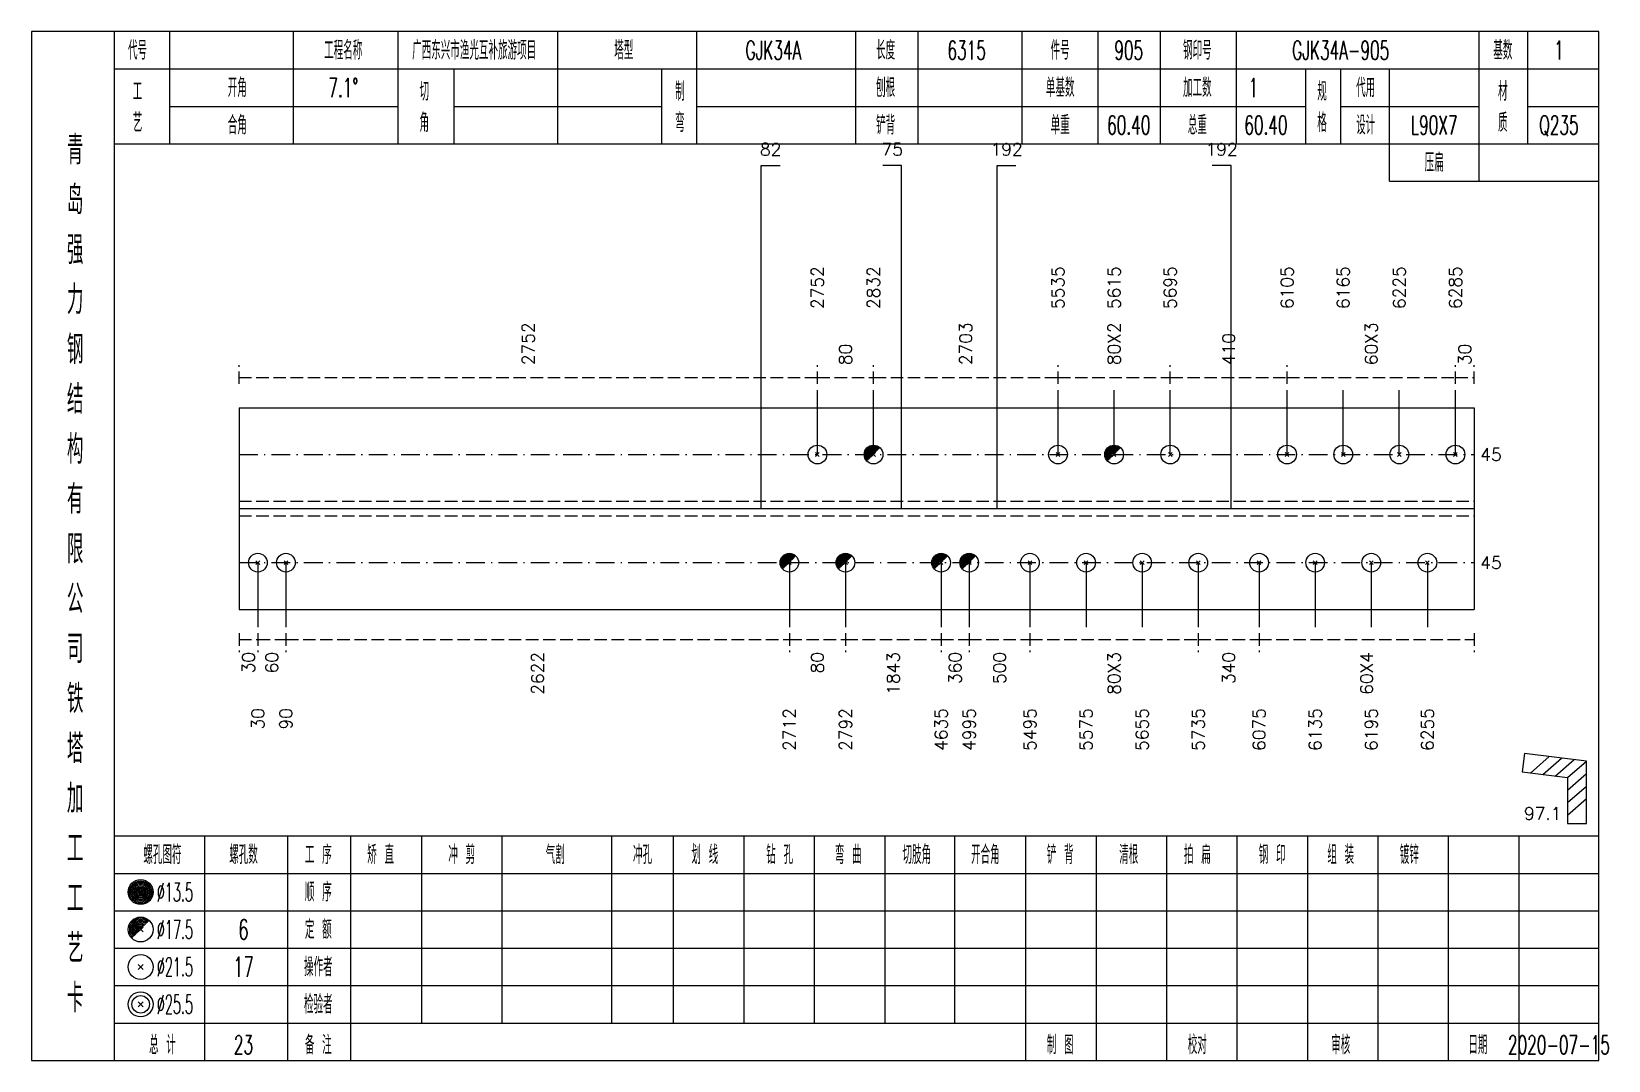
# Model space of a CAD drawing. Extents: x 0 to 2606, y -377 to 6479.
# Drawn here: x 1307 to 1559.9, y 2625 to 2790 of the extents above; entities that cross this region are included whole.
import ezdxf
from ezdxf.enums import TextEntityAlignment as Align

# ---------------------------------------------------------------- set-up
doc = ezdxf.new("R2010")
doc.units = 0
doc.header["$MEASUREMENT"] = 0
doc.linetypes.add('一点画线', pattern=[5.2, 3, -1, 0.2, -1])
doc.linetypes.add('虚线', pattern=[2.75, 2, -0.75])
doc.layers.get('0').update_dxf_attribs({"linetype": 'CONTINUOUS', "lineweight": 25})
for name, color, linetype, lineweight in [('1', 7, 'CONTINUOUS', 25), ('2', 7, 'CONTINUOUS', 25), ('4', 7, 'CONTINUOUS', 25)]:
    doc.layers.add(name, color=color, linetype=linetype, lineweight=lineweight)
doc.styles.get("Standard").update_dxf_attribs({"font": 'simplex.shx', "width": 0.7, "height": 3, "bigfont": 'gbhzfs.shx'})

msp = doc.modelspace()

# ---------------------------------------------------------------- texts
at = {"color": 7, "linetype": 'Continuous', "lineweight": 13}
for s, p in [('2752', (1433.06, 2745.5)), ('2832', (1442.06, 2745.5)), ('5535', (1471.65, 2745.5)), ('5615', (1480.65, 2745.5)), ('5695', (1489.65, 2745.5)), ('6105', (1508.4, 2745.5)), ('6165', (1517.4, 2745.5)), ('6225', (1526.4, 2745.5)), ('6285', (1535.4, 2745.5))]:
    msp.add_text(s, height=2, rotation=90, dxfattribs=at).set_placement(p, align=Align.MIDDLE_LEFT)
at = {"color": 8, "linetype": 'Continuous', "lineweight": 9}
for s, p in [('2752', (1386.68, 2736.5)), ('2703', (1456.85, 2736.5)), ('80X2', (1480.65, 2736.5)), ('60X3', (1521.9, 2736.5)), ('80', (1437.56, 2736.5)), ('410', (1499.03, 2736.5)), ('30', (1536.9, 2736.5))]:
    msp.add_text(s, height=2, rotation=90, dxfattribs=at).set_placement(p, align=Align.MIDDLE_LEFT)
at = {"color": 7, "linetype": 'Continuous', "lineweight": 13}
for p in [(1539.4, 2722.17), (1539.4, 2704.83)]:
    msp.add_text('45', height=2, dxfattribs=at).set_placement(p, align=Align.MIDDLE_LEFT)
at = {"color": 8, "linetype": 'Continuous', "lineweight": 9}
for s, p in [('30', (1341.8, 2690.5)), ('60', (1345.55, 2690.5)), ('2622', (1388.18, 2690.5)), ('80', (1433.06, 2690.5)), ('1843', (1445.23, 2690.5)), ('360', (1455.15, 2690.5)), ('500', (1462.28, 2690.5)), ('80X3', (1480.65, 2690.5)), ('340', (1499.03, 2690.5)), ('60X4', (1521.15, 2690.5))]:
    msp.add_text(s, height=2, rotation=90, dxfattribs=at).set_placement(p, align=Align.MIDDLE_RIGHT)
at = {"layer": '1', "color": 7, "linetype": 'Continuous', "lineweight": 13}
for s, p in [('30', (1343.3, 2681.5)), ('90', (1347.8, 2681.5)), ('2712', (1428.56, 2681.5)), ('2792', (1437.56, 2681.5)), ('4635', (1452.9, 2681.5)), ('4995', (1457.4, 2681.5)), ('5495', (1467.15, 2681.5)), ('5575', (1476.15, 2681.5)), ('5655', (1485.15, 2681.5)), ('5735', (1494.15, 2681.5)), ('6075', (1503.9, 2681.5)), ('6135', (1512.9, 2681.5)), ('6195', (1521.9, 2681.5)), ('6255', (1530.9, 2681.5))]:
    msp.add_text(s, height=2, rotation=90, dxfattribs=at).set_placement(p, align=Align.MIDDLE_RIGHT)
at = {"layer": '2', "color": 7, "linetype": 'Continuous', "lineweight": 13}
for s, p in [('82', (1425.56, 2769.5)), ('75', (1445.06, 2769.5)), ('192', (1463.4, 2769.5)), ('192', (1497.9, 2769.5))]:
    msp.add_text(s, height=2, dxfattribs=at).set_placement(p, align=Align.BOTTOM_CENTER)
msp.add_text('97.1', height=2, dxfattribs=at).set_placement((1552.4, 2663), align=Align.BOTTOM_RIGHT)
at = {"layer": '4', "color": 1, "linetype": 'Continuous', "lineweight": 13}
for s, height, width, p in [('代号', 3, 0.6, (1324, 2787)), ('工程名称', 3, 0.6, (1357, 2787)), ('广西东兴市渔光互补旅游项目', 3, 0.6, (1378, 2787)), ('塔型', 3, 0.6, (1402, 2787)), ('GJK34A', 3, 0.6, (1426, 2787)), ('长度', 3, 0.6, (1444, 2787)), ('6315', 3, 0.6, (1457, 2787)), ('件号', 3, 0.6, (1472, 2787)), ('905', 3, 0.6, (1483, 2787)), ('钢印号', 3, 0.6, (1494, 2787)), ('GJK34A-905', 3, 0.6, (1517, 2787)), ('基数', 3, 0.6, (1543, 2787)), ('1', 3, 0.6, (1552, 2787)), ('开角', 3, 0.6, (1340, 2781)), ('7.1%%d', 3, 0.6, (1357, 2781)), ('刨根', 3, 0.6, (1444, 2781)), ('单基数', 3, 0.6, (1472, 2781)), ('加工数', 3, 0.6, (1494, 2781)), ('1', 3, 0.6, (1503, 2781)), ('代用', 3, 0.6, (1521, 2781)), ('工', 3, 0.6, (1324, 2780.4)), ('切', 3, 0.6, (1370, 2780.4)), ('制', 3, 0.6, (1411, 2780.4)), ('规', 3, 0.6, (1514, 2780.4)), ('材', 3, 0.6, (1543, 2780.4)), ('艺', 3, 0.6, (1324, 2775.4)), ('合角', 3, 0.6, (1340, 2775)), ('角', 3, 0.6, (1370, 2775.4)), ('弯', 3, 0.6, (1411, 2775.4)), ('铲背', 3, 0.6, (1444, 2775)), ('单重', 3, 0.6, (1472, 2775)), ('60.40', 3, 0.6, (1483, 2775)), ('总重', 3, 0.6, (1494, 2775)), ('60.40', 3, 0.6, (1505, 2775)), ('格', 3, 0.6, (1514, 2775.4)), ('设计', 3, 0.6, (1521, 2775)), ('L90X7', 3, 0.6, (1532, 2775)), ('质', 3, 0.6, (1543, 2775.4)), ('Q235', 3, 0.6, (1552, 2775)), ('青', 4.6, 0.8, (1314, 2771)), ('压扁', 3, 0.6, (1532, 2769)), ('岛', 4.6, 0.8, (1314, 2763)), ('强', 4.6, 0.8, (1314, 2755)), ('力', 4.6, 0.8, (1314, 2747)), ('钢', 4.6, 0.8, (1314, 2739)), ('结', 4.6, 0.8, (1314, 2731)), ('构', 4.6, 0.8, (1314, 2723)), ('有', 4.6, 0.8, (1314, 2715)), ('限', 4.6, 0.8, (1314, 2707)), ('公', 4.6, 0.8, (1314, 2699)), ('司', 4.6, 0.8, (1314, 2691)), ('铁', 4.6, 0.8, (1314, 2683)), ('塔', 4.6, 0.8, (1314, 2675)), ('加', 4.6, 0.8, (1314, 2667)), ('工', 4.6, 0.8, (1314, 2659)), ('螺孔图符', 3, 0.6, (1328, 2658)), ('螺孔数', 3, 0.6, (1341, 2658)), ('工 序', 3, 0.6, (1353, 2658)), ('矫 直', 3, 0.6, (1363, 2658)), ('冲 剪', 3, 0.6, (1376, 2658)), ('气割', 3, 0.6, (1391, 2658)), ('冲孔', 3, 0.6, (1405, 2658)), ('划 线', 3, 0.6, (1415, 2658)), ('钻 孔', 3, 0.6, (1427, 2658)), ('弯 曲', 3, 0.6, (1438, 2658)), ('切肢角', 3, 0.6, (1449, 2658)), ('开合角', 3, 0.6, (1460, 2658)), ('铲 背', 3, 0.6, (1472, 2658)), ('清根', 3, 0.6, (1483, 2658)), ('拍 扁', 3, 0.6, (1494, 2658)), ('钢 印', 3, 0.6, (1506, 2658)), ('组 装', 3, 0.6, (1517, 2658)), ('镀锌', 3, 0.6, (1528, 2658)), ('%%C13.5', 3, 0.5, (1330, 2652)), ('顺 序', 3, 0.6, (1353, 2652)), ('工', 4.6, 0.8, (1314, 2651)), ('%%C17.5', 3, 0.5, (1330, 2646)), ('6', 3.2, 0.6, (1341, 2646)), ('定 额', 3, 0.6, (1353, 2646)), ('艺', 4.6, 0.8, (1314, 2643)), ('%%C21.5', 3, 0.5, (1330, 2640)), ('17', 3.2, 0.6, (1341, 2640)), ('操作者', 3, 0.6, (1353, 2640)), ('卡', 4.6, 0.8, (1314, 2635)), ('检验者', 3, 0.6, (1353, 2634)), ('%%C25.5', 3, 0.5, (1330, 2634)), ('总 计', 3, 0.6, (1328, 2627.5)), ('23', 3, 0.6, (1341, 2627.5)), ('备 注', 3, 0.6, (1353, 2627.5)), ('制 图', 3, 0.6, (1472, 2627.5)), ('校对', 3, 0.6, (1494, 2627.5)), ('审核', 3, 0.6, (1517, 2627.5)), ('日期', 3, 0.6, (1539, 2627.5)), ('2020-07-15', 3, 0.6, (1552, 2627.5))]:
    msp.add_text(s, height=height, dxfattribs=dict(at, width=width)).set_placement(p, align=Align.MIDDLE_CENTER)

# ---------------------------------------------------------------- linework, layer by layer
at = {"color": 8, "linetype": '虚线', "lineweight": 9}
for p, q in [((1340.3, 2733.5), (1340.3, 2736.5)), ((1340.3, 2734.5), (1433.06, 2734.5)), ((1433.06, 2733.5), (1433.06, 2736.5)), ((1433.06, 2733.5), (1433.06, 2736.5)), ((1433.06, 2734.5), (1442.06, 2734.5)), ((1442.06, 2733.5), (1442.06, 2736.5)), ((1442.06, 2733.5), (1442.06, 2736.5)), ((1442.06, 2734.5), (1471.65, 2734.5)), ((1471.65, 2733.5), (1471.65, 2736.5)), ((1471.65, 2733.5), (1471.65, 2736.5)), ((1471.65, 2734.5), (1489.65, 2734.5)), ((1489.65, 2733.5), (1489.65, 2736.5)), ((1489.65, 2733.5), (1489.65, 2736.5)), ((1489.65, 2734.5), (1508.4, 2734.5)), ((1508.4, 2733.5), (1508.4, 2736.5)), ((1508.4, 2733.5), (1508.4, 2736.5)), ((1508.4, 2734.5), (1535.4, 2734.5)), ((1535.4, 2733.5), (1535.4, 2736.5)), ((1535.4, 2733.5), (1535.4, 2736.5)), ((1535.4, 2734.5), (1538.4, 2734.5)), ((1538.4, 2733.5), (1538.4, 2736.5)), ((1340.3, 2693.5), (1340.3, 2690.5)), ((1340.3, 2692.5), (1343.3, 2692.5)), ((1343.3, 2693.5), (1343.3, 2690.5)), ((1343.3, 2693.5), (1343.3, 2690.5)), ((1343.3, 2692.5), (1347.8, 2692.5)), ((1347.8, 2693.5), (1347.8, 2690.5)), ((1347.8, 2693.5), (1347.8, 2690.5)), ((1347.8, 2692.5), (1428.56, 2692.5)), ((1428.56, 2693.5), (1428.56, 2690.5)), ((1428.56, 2693.5), (1428.56, 2690.5)), ((1428.56, 2692.5), (1437.56, 2692.5)), ((1437.56, 2693.5), (1437.56, 2690.5)), ((1437.56, 2693.5), (1437.56, 2690.5)), ((1437.56, 2692.5), (1452.9, 2692.5)), ((1452.9, 2693.5), (1452.9, 2690.5)), ((1452.9, 2693.5), (1452.9, 2690.5)), ((1452.9, 2692.5), (1457.4, 2692.5)), ((1457.4, 2693.5), (1457.4, 2690.5)), ((1457.4, 2693.5), (1457.4, 2690.5)), ((1457.4, 2692.5), (1467.15, 2692.5)), ((1467.15, 2693.5), (1467.15, 2690.5)), ((1467.15, 2693.5), (1467.15, 2690.5)), ((1467.15, 2692.5), (1494.15, 2692.5)), ((1494.15, 2693.5), (1494.15, 2690.5)), ((1494.15, 2693.5), (1494.15, 2690.5)), ((1494.15, 2692.5), (1503.9, 2692.5)), ((1503.9, 2693.5), (1503.9, 2690.5)), ((1503.9, 2693.5), (1503.9, 2690.5)), ((1503.9, 2692.5), (1538.4, 2692.5)), ((1538.4, 2693.5), (1538.4, 2690.5))]:
    msp.add_line(p, q, dxfattribs=at)
at = {"color": 7, "linetype": 'Continuous', "lineweight": 13}
for p, q in [((1433.06, 2722.17), (1433.06, 2732.5)), ((1442.06, 2722.17), (1442.06, 2732.5)), ((1471.65, 2722.17), (1471.65, 2732.5)), ((1480.65, 2722.17), (1480.65, 2732.5)), ((1489.65, 2722.17), (1489.65, 2732.5)), ((1508.4, 2722.17), (1508.4, 2732.5)), ((1517.4, 2722.17), (1517.4, 2732.5)), ((1526.4, 2722.17), (1526.4, 2732.5)), ((1535.4, 2722.17), (1535.4, 2732.5)), ((1432.76, 2721.87), (1433.36, 2722.47)), ((1433.36, 2721.87), (1432.76, 2722.47)), ((1471.35, 2721.87), (1471.95, 2722.47)), ((1471.95, 2721.87), (1471.35, 2722.47)), ((1489.35, 2721.87), (1489.95, 2722.47)), ((1489.95, 2721.87), (1489.35, 2722.47)), ((1508.1, 2721.87), (1508.7, 2722.47)), ((1508.7, 2721.87), (1508.1, 2722.47)), ((1517.1, 2721.87), (1517.7, 2722.47)), ((1517.7, 2721.87), (1517.1, 2722.47)), ((1526.1, 2721.87), (1526.7, 2722.47)), ((1526.7, 2721.87), (1526.1, 2722.47)), ((1535.1, 2721.87), (1535.7, 2722.47)), ((1535.7, 2721.87), (1535.1, 2722.47)), ((1343.3, 2704.83), (1343.3, 2694.5)), ((1347.8, 2704.83), (1347.8, 2694.5)), ((1428.56, 2704.83), (1428.56, 2694.5)), ((1437.56, 2704.83), (1437.56, 2694.5)), ((1452.9, 2704.83), (1452.9, 2694.5)), ((1457.4, 2704.83), (1457.4, 2694.5)), ((1467.15, 2704.83), (1467.15, 2694.5)), ((1476.15, 2704.83), (1476.15, 2694.5)), ((1485.15, 2704.83), (1485.15, 2694.5)), ((1494.15, 2704.83), (1494.15, 2694.5)), ((1503.9, 2704.83), (1503.9, 2694.5)), ((1512.9, 2704.83), (1512.9, 2694.5)), ((1521.9, 2704.83), (1521.9, 2694.5)), ((1530.9, 2704.83), (1530.9, 2694.5))]:
    msp.add_line(p, q, dxfattribs=at)
at = {"color": 7, "linetype": 'Continuous', "lineweight": 18}
for p, q in [((1340.3, 2729.67), (1340.3, 2697.33)), ((1340.3, 2729.67), (1538.4, 2729.67)), ((1538.4, 2729.67), (1538.4, 2697.33)), ((1340.3, 2713.5), (1538.4, 2713.5))]:
    msp.add_line(p, q, dxfattribs=at)
at = {"color": 3, "linetype": '一点画线', "lineweight": 13}
for p, q in [((1340.3, 2722.17), (1538.4, 2722.17)), ((1340.3, 2704.83), (1538.4, 2704.83))]:
    msp.add_line(p, q, dxfattribs=at)
at = {"color": 7, "linetype": 'Continuous', "lineweight": 0}
for p, q in [((1441.76, 2721.87), (1442.36, 2722.47)), ((1441.76, 2722.47), (1442.36, 2721.87)), ((1480.35, 2721.87), (1480.95, 2722.47)), ((1480.35, 2722.47), (1480.95, 2721.87))]:
    msp.add_line(p, q, dxfattribs=at)
at = {"color": 1, "linetype": '虚线', "lineweight": 18}
for p, q in [((1340.3, 2714.67), (1538.4, 2714.67)), ((1340.3, 2712.33), (1538.4, 2712.33))]:
    msp.add_line(p, q, dxfattribs=at)
at = {"color": 7, "linetype": 'Continuous', "lineweight": 13}
for centre in [(1433.06, 2722.17), (1442.06, 2722.17), (1471.65, 2722.17), (1480.65, 2722.17), (1489.65, 2722.17), (1508.4, 2722.17), (1517.4, 2722.17), (1526.4, 2722.17), (1535.4, 2722.17)]:
    msp.add_circle(centre, 1.5, dxfattribs=at)
for centre, radius in [((1442.06, 2722.17), 1.35), ((1442.06, 2722.17), 1.2), ((1442.06, 2722.17), 1.05), ((1442.06, 2722.17), 0.9), ((1442.06, 2722.17), 0.75), ((1442.06, 2722.17), 0.6), ((1442.06, 2722.17), 0.45), ((1442.06, 2722.17), 0.3), ((1442.06, 2722.17), 0.15), ((1480.65, 2722.17), 1.35), ((1480.65, 2722.17), 1.2), ((1480.65, 2722.17), 1.05), ((1480.65, 2722.17), 0.9), ((1480.65, 2722.17), 0.75), ((1480.65, 2722.17), 0.6), ((1480.65, 2722.17), 0.45), ((1480.65, 2722.17), 0.3), ((1480.65, 2722.17), 0.15)]:
    msp.add_arc(centre, radius, 45, 225, dxfattribs=at)
at = {"layer": '1', "color": 7, "linetype": 'Continuous', "lineweight": 13}
for p, q in [((1343, 2704.53), (1343.6, 2705.13)), ((1343.6, 2704.53), (1343, 2705.13)), ((1347.5, 2704.53), (1348.1, 2705.13)), ((1348.1, 2704.53), (1347.5, 2705.13)), ((1466.85, 2704.53), (1467.45, 2705.13)), ((1467.45, 2704.53), (1466.85, 2705.13)), ((1475.85, 2704.53), (1476.45, 2705.13)), ((1476.45, 2704.53), (1475.85, 2705.13)), ((1484.85, 2704.53), (1485.45, 2705.13)), ((1485.45, 2704.53), (1484.85, 2705.13)), ((1493.85, 2704.53), (1494.45, 2705.13)), ((1494.45, 2704.53), (1493.85, 2705.13)), ((1503.6, 2704.53), (1504.2, 2705.13)), ((1504.2, 2704.53), (1503.6, 2705.13)), ((1512.6, 2704.53), (1513.2, 2705.13)), ((1513.2, 2704.53), (1512.6, 2705.13)), ((1521.6, 2704.53), (1522.2, 2705.13)), ((1522.2, 2704.53), (1521.6, 2705.13)), ((1530.6, 2704.53), (1531.2, 2705.13)), ((1531.2, 2704.53), (1530.6, 2705.13))]:
    msp.add_line(p, q, dxfattribs=at)
at = {"layer": '1', "color": 7, "linetype": 'Continuous', "lineweight": 0}
for p, q in [((1428.26, 2704.53), (1428.86, 2705.13)), ((1428.26, 2705.13), (1428.86, 2704.53)), ((1437.26, 2704.53), (1437.86, 2705.13)), ((1437.26, 2705.13), (1437.86, 2704.53)), ((1452.6, 2704.53), (1453.2, 2705.13)), ((1452.6, 2705.13), (1453.2, 2704.53)), ((1457.1, 2704.53), (1457.7, 2705.13)), ((1457.1, 2705.13), (1457.7, 2704.53))]:
    msp.add_line(p, q, dxfattribs=at)
at = {"layer": '1', "color": 7, "linetype": 'Continuous', "lineweight": 18}
msp.add_line((1340.3, 2697.33), (1538.4, 2697.33), dxfattribs=at)
at = {"layer": '1', "color": 7, "linetype": 'Continuous', "lineweight": 13}
for centre in [(1343.3, 2704.83), (1347.8, 2704.83), (1428.56, 2704.83), (1437.56, 2704.83), (1452.9, 2704.83), (1457.4, 2704.83), (1467.15, 2704.83), (1476.15, 2704.83), (1485.15, 2704.83), (1494.15, 2704.83), (1503.9, 2704.83), (1512.9, 2704.83), (1521.9, 2704.83), (1530.9, 2704.83)]:
    msp.add_circle(centre, 1.5, dxfattribs=at)
for centre, radius in [((1428.56, 2704.83), 1.35), ((1428.56, 2704.83), 1.2), ((1428.56, 2704.83), 1.05), ((1428.56, 2704.83), 0.9), ((1428.56, 2704.83), 0.75), ((1428.56, 2704.83), 0.6), ((1428.56, 2704.83), 0.45), ((1428.56, 2704.83), 0.3), ((1428.56, 2704.83), 0.15), ((1437.56, 2704.83), 1.35), ((1437.56, 2704.83), 1.2), ((1437.56, 2704.83), 1.05), ((1437.56, 2704.83), 0.9), ((1437.56, 2704.83), 0.75), ((1437.56, 2704.83), 0.6), ((1437.56, 2704.83), 0.45), ((1437.56, 2704.83), 0.3), ((1437.56, 2704.83), 0.15), ((1452.9, 2704.83), 1.35), ((1452.9, 2704.83), 1.2), ((1452.9, 2704.83), 1.05), ((1452.9, 2704.83), 0.9), ((1452.9, 2704.83), 0.75), ((1452.9, 2704.83), 0.6), ((1452.9, 2704.83), 0.45), ((1452.9, 2704.83), 0.3), ((1452.9, 2704.83), 0.15), ((1457.4, 2704.83), 1.35), ((1457.4, 2704.83), 1.2), ((1457.4, 2704.83), 1.05), ((1457.4, 2704.83), 0.9), ((1457.4, 2704.83), 0.75), ((1457.4, 2704.83), 0.6), ((1457.4, 2704.83), 0.45), ((1457.4, 2704.83), 0.3), ((1457.4, 2704.83), 0.15)]:
    msp.add_arc(centre, radius, 45, 225, dxfattribs=at)
at = {"layer": '2', "color": 7, "linetype": 'Continuous', "lineweight": 13}
for p, q in [((1424.06, 2713.5), (1424.06, 2768.5)), ((1424.06, 2768.5), (1427.06, 2768.5)), ((1446.56, 2768.5), (1443.56, 2768.5)), ((1446.56, 2713.5), (1446.56, 2768.5)), ((1461.9, 2713.5), (1461.9, 2768.5)), ((1461.9, 2768.5), (1464.9, 2768.5)), ((1499.4, 2768.5), (1496.4, 2768.5)), ((1499.4, 2713.5), (1499.4, 2768.5)), ((1546.48, 2674.24), (1546.11, 2671.26)), ((1556.4, 2673), (1546.48, 2674.24)), ((1547.45, 2671.09), (1550.45, 2673.74)), ((1546.11, 2671.26), (1553.4, 2670.35)), ((1549.43, 2670.84), (1552.43, 2673.49)), ((1551.42, 2670.6), (1554.42, 2673.25)), ((1553.4, 2670.35), (1556.4, 2673)), ((1556.4, 2663), (1556.4, 2673)), ((1553.4, 2668.35), (1556.4, 2671)), ((1553.4, 2670.35), (1553.4, 2663)), ((1553.4, 2666.35), (1556.4, 2669)), ((1553.4, 2664.35), (1556.4, 2667)), ((1553.4, 2663), (1556.4, 2663))]:
    msp.add_line(p, q, dxfattribs=at)
at = {"layer": '4', "color": 1, "linetype": 'Continuous', "lineweight": 18}
for p, q in [((1320.3, 2625), (1320.3, 2790)), ((1329.2, 2772), (1329.2, 2790)), ((1349, 2772), (1349, 2790)), ((1365.8, 2772), (1365.8, 2790)), ((1391.4, 2772), (1391.4, 2790)), ((1413.7, 2772), (1413.7, 2790)), ((1439.2, 2772), (1439.2, 2790)), ((1449.2, 2772), (1449.2, 2790)), ((1465.9, 2772), (1465.9, 2790)), ((1478.1, 2772), (1478.1, 2790)), ((1488.1, 2772), (1488.1, 2790)), ((1500.3, 2772), (1500.3, 2790)), ((1539.2, 2766), (1539.2, 2790)), ((1547, 2772), (1547, 2790)), ((1320.3, 2784), (1558.4, 2784)), ((1374.8, 2772), (1374.8, 2784)), ((1408.1, 2772), (1408.1, 2784)), ((1511.4, 2772), (1511.4, 2784)), ((1517, 2772), (1517, 2784)), ((1524.8, 2766), (1524.8, 2784)), ((1329.2, 2778), (1365.8, 2778)), ((1374.8, 2778), (1408.1, 2778)), ((1413.7, 2778), (1511.4, 2778)), ((1517, 2778), (1539.2, 2778)), ((1547, 2778), (1558.4, 2778)), ((1320.3, 2772), (1558.4, 2772)), ((1524.8, 2766), (1558.4, 2766)), ((1320.3, 2661), (1558.4, 2661)), ((1334.8, 2625), (1334.8, 2661)), ((1348.1, 2625), (1348.1, 2661)), ((1358.2, 2625), (1358.2, 2661)), ((1369.6, 2631), (1369.6, 2661)), ((1382.5, 2631), (1382.5, 2661)), ((1400.1, 2631), (1400.1, 2661)), ((1410, 2631), (1410, 2661)), ((1421.3, 2631), (1421.3, 2661)), ((1432.6, 2631), (1432.6, 2661)), ((1443.9, 2631), (1443.9, 2661)), ((1455.1, 2631), (1455.1, 2661)), ((1466.5, 2631), (1466.5, 2661)), ((1477.8, 2631), (1477.8, 2661)), ((1489.1, 2631), (1489.1, 2661)), ((1500.4, 2631), (1500.4, 2661)), ((1511.7, 2631), (1511.7, 2661)), ((1523, 2631), (1523, 2661)), ((1534.3, 2631), (1534.3, 2661)), ((1545.6, 2631), (1545.6, 2661)), ((1320.3, 2655), (1558.4, 2655)), ((1320.3, 2649), (1558.4, 2649)), ((1320.3, 2643), (1558.4, 2643)), ((1320.3, 2637), (1558.4, 2637)), ((1320.3, 2631), (1558.4, 2631)), ((1466.5, 2625), (1466.5, 2631)), ((1477.8, 2625), (1477.8, 2631)), ((1489.1, 2625), (1489.1, 2631)), ((1500.4, 2625), (1500.4, 2631)), ((1511.7, 2625), (1511.7, 2631)), ((1523, 2625), (1523, 2631)), ((1534.3, 2625), (1534.3, 2631)), ((1545.6, 2625), (1545.6, 2631))]:
    msp.add_line(p, q, dxfattribs=at)
at = {"layer": '4', "color": 7, "linetype": 'Continuous', "lineweight": 13}
for p, q in [((1324.3, 2651.8), (1324.7, 2652.2)), ((1324.7, 2651.8), (1324.3, 2652.2)), ((1324.1, 2639.6), (1324.9, 2640.4)), ((1324.9, 2639.6), (1324.1, 2640.4)), ((1324.1, 2633.6), (1324.9, 2634.4)), ((1324.9, 2633.6), (1324.1, 2634.4))]:
    msp.add_line(p, q, dxfattribs=at)
at = {"layer": '4', "color": 7, "linetype": 'Continuous', "lineweight": 0}
for p, q in [((1324.1, 2645.6), (1324.9, 2646.4)), ((1324.1, 2646.4), (1324.9, 2645.6))]:
    msp.add_line(p, q, dxfattribs=at)
at = {"layer": '4', "color": 1, "linetype": 'Continuous', "lineweight": 18}
msp.add_lwpolyline([(1307, 2790), (1307, 2625), (1558.4, 2625), (1558.4, 2790)], close=True, dxfattribs=at)
at = {"layer": '4', "color": 7, "linetype": 'Continuous', "lineweight": 13}
for centre, radius in [((1324.5, 2652), 2), ((1324.5, 2652), 1.8), ((1324.5, 2652), 1.6), ((1324.5, 2652), 1.4), ((1324.5, 2652), 1.2), ((1324.5, 2652), 1), ((1324.5, 2652), 0.8), ((1324.5, 2652), 0.6), ((1324.5, 2652), 0.4), ((1324.5, 2652), 0.2), ((1324.5, 2646), 2), ((1324.5, 2640), 2), ((1324.5, 2634), 2), ((1324.5, 2634), 1.4)]:
    msp.add_circle(centre, radius, dxfattribs=at)
for radius in [1.8, 1.6, 1.4, 1.2, 1, 0.8, 0.6, 0.4, 0.2]:
    msp.add_arc((1324.5, 2646), radius, 45, 225, dxfattribs=at)

msp.set_redraw_order([(e.dxf.handle, doc.entitydb.next_handle()) for e in msp.query("TEXT MTEXT ATTDEF DIMENSION ARC_DIMENSION")])  # texts and dimensions are drawn at this point

doc.saveas('drawing.dxf')
